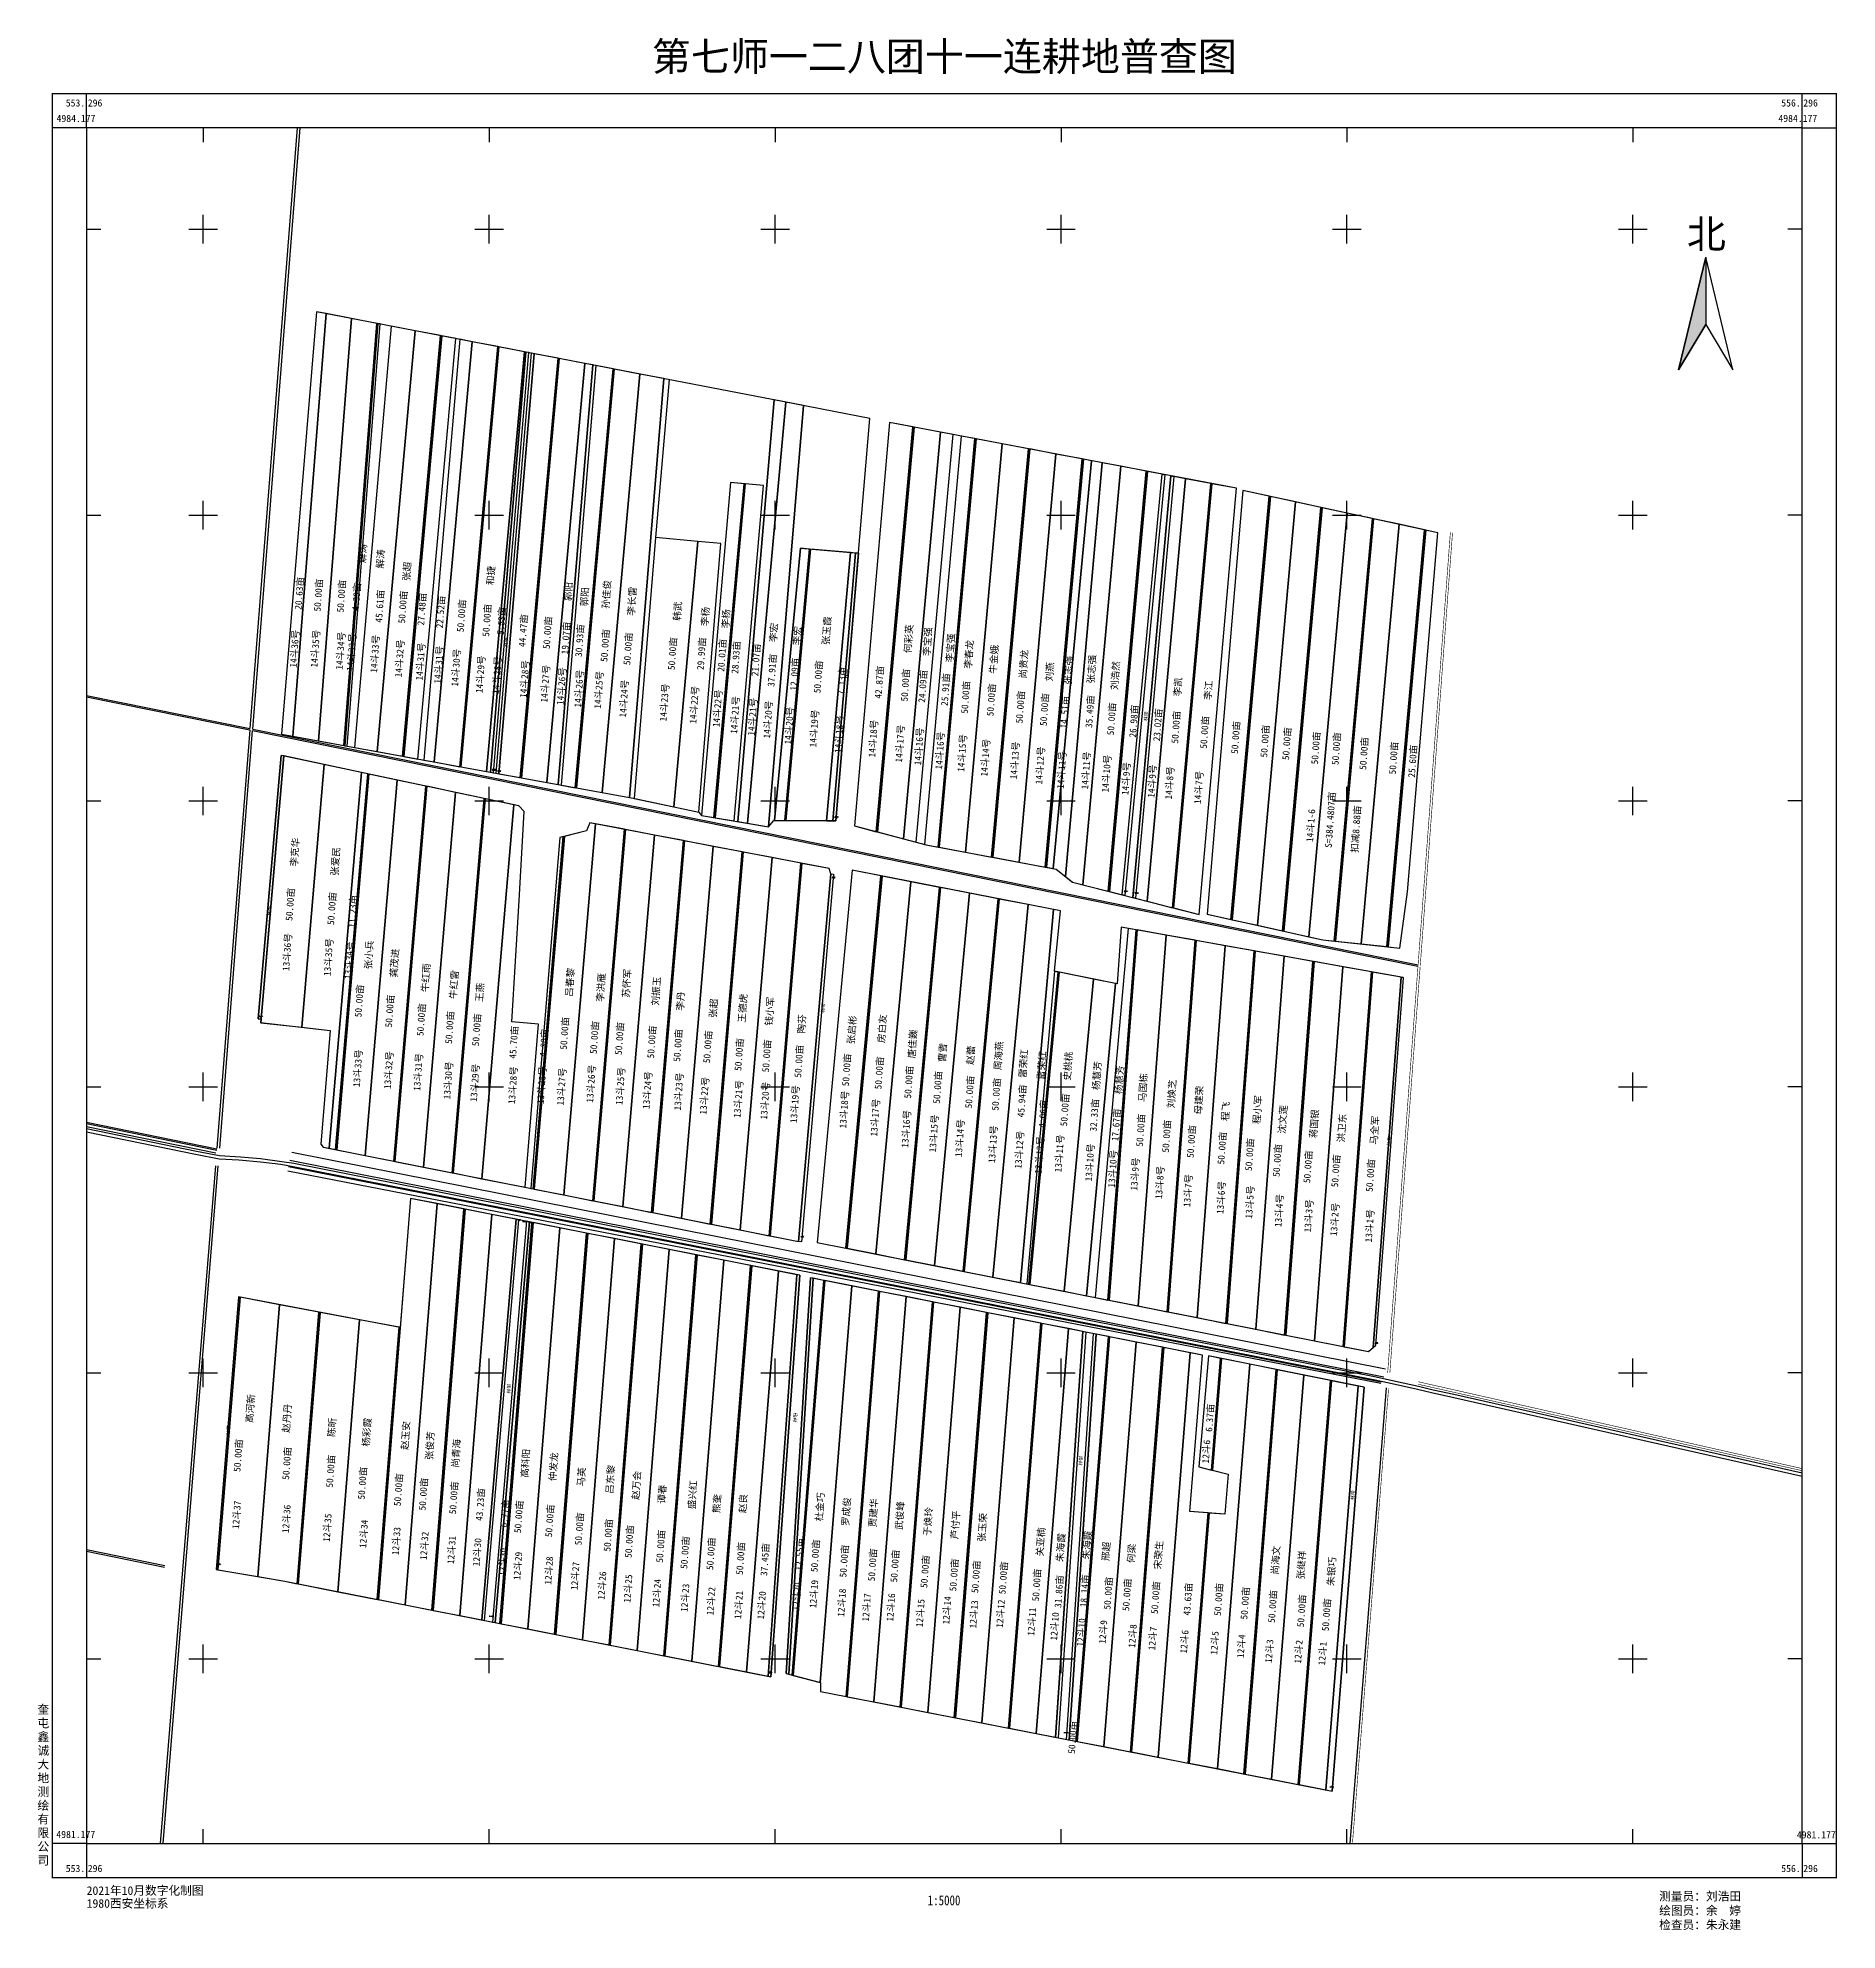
# Model space of a CAD drawing. Extents: x 553211 to 556357, y 4981025 to 4984335.
import ezdxf
from ezdxf.enums import TextEntityAlignment as Align

# ---------------------------------------------------------------- set-up
doc = ezdxf.new("R2010")
doc.units = 0
doc.header["$LTSCALE"] = 0.5
doc.layers.get('0').update_dxf_attribs({"linetype": 'CONTINUOUS'})
for name, color, linetype in [('2021年分地', 1, 'CONTINUOUS'), ('2022年', 1, 'CONTINUOUS'), ('TK', 7, 'CONTINUOUS'), ('出水桩', 2, 'CONTINUOUS'), ('地块名称', 7, 'CONTINUOUS'), ('测地框', 7, 'CONTINUOUS'), ('经营地', 5, 'CONTINUOUS'), ('路林渠', 7, 'CONTINUOUS'), ('退界后面积', 7, 'CONTINUOUS'), ('退界林带', 3, 'CONTINUOUS'), ('面积', 7, 'CONTINUOUS')]:
    doc.layers.add(name, color=color, linetype=linetype)
doc.styles.add('HZ', font='rs.shx', dxfattribs={"width": 0.8, "bigfont": 'hztxt.shx'})
doc.styles.add('宋体', font='SimSun.ttf')
doc.styles.add('楷体', font='SIMKAI.TTF', dxfattribs={"width": 0.8})

msp = doc.modelspace()

# ---------------------------------------------------------------- texts
at = {"layer": '2021年分地', "linetype": 'Continuous', "style": 'HZ', "width": 0.8}
for s, p in [('5.53亩', (554005.6, 4983053.4)), ('5.53亩', (554014.6, 4983051.6)), ('3.52亩', (554603.8, 4982970.8)), ('4.83亩', (554599.5, 4982865.2)), ('5.54亩', (555110.2, 4982840.9)), ('5.55亩', (555128.9, 4982838)), ('3.47亩', (553597.9, 4982622.4)), ('5.27亩', (554049.8, 4982266.2)), ('14.45亩', (554057.8, 4982263.4)), ('5.28亩', (554068.4, 4982262.1)), ('4.83亩', (554544.5, 4982237.1)), ('3.86亩', (555548.9, 4982051.2)), ('2.19亩', (553524.6, 4981664)), ('14.45亩', (553999.4, 4981573.2)), ('14.94亩', (555004.9, 4981369.5)), ('11.74亩', (555470, 4981274.8))]:
    msp.add_text(s, height=2, dxfattribs=at).set_placement(p)
at = {"layer": '2022年', "color": 4, "linetype": 'Continuous', "style": '宋体'}
for s, p in [('解涛', (553783.4, 4983415.8, 289.4)), ('解涛', (553814.7, 4983406.3, 289.4)), ('张超', (553860.9, 4983384.3, 289.4)), ('和捷', (554007.5, 4983377.2, 289.4)), ('4.39亩', (553772, 4983332.3, 289.4)), ('45.61亩', (553812.5, 4983311.7, 289.4)), ('50.00亩', (553852.7, 4983310.2, 289.4)), ('50.00亩', (553999.8, 4983286.9, 289.4)), ('张玉霞', (554594.3, 4983272.2, 289.4)), ('14斗33号', (553762.7, 4983226.9, 289.4)), ('14斗33号', (553803.8, 4983224, 289.4)), ('14斗32号', (553846.9, 4983215.9, 289.4)), ('14斗29号', (553988.3, 4983188.2, 289.4)), ('50.00亩', (554579.2, 4983188.1, 289.4)), ('14斗19号', (554571.9, 4983093.4, 289.4)), ('吕春黎', (554145.2, 4982657.3, 289.4)), ('50.00亩', (554135.6, 4982564.7, 289.4)), ('赵蕾', (554846.8, 4982538.3, 289.4)), ('13斗27号', (554130.2, 4982467.1, 289.4)), ('50.00亩', (554844.1, 4982462.1, 289.4)), ('13斗14号', (554826.5, 4982377, 289.4)), ('朱海霞', (555003.7, 4981668.9, 289.4)), ('朱海霞', (555049.3, 4981673.2, 289.4)), ('何梁', (555128, 4981666.9, 289.4)), ('31.86亩', (555000.3, 4981588.5, 289.4)), ('18.14亩', (555045.1, 4981589.6, 289.4)), ('50.00亩', (555119, 4981582.9, 289.4)), ('12斗10', (554993, 4981531.5, 289.4)), ('12斗10', (555039.4, 4981520.9, 289.4))]:
    msp.add_text(s, height=12, rotation=86, dxfattribs=at).set_placement(p)
at = {"layer": 'TK', "linetype": 'Continuous', "style": '宋体'}
msp.add_text('第七师一二八团十一连耕地普查图', height=50, dxfattribs=at).set_placement((554796, 4984262), align=Align.BOTTOM_CENTER)
for s, p in [('553.', (553293.5, 4984220.8)), ('556.', (556293.5, 4984220.8)), ('553.', (553293.5, 4981133.2)), ('556.', (556293.5, 4981133.2))]:
    msp.add_text(s, height=12.5, dxfattribs=at).set_placement(p, align=Align.MIDDLE_RIGHT)
for s, height, p in [('296', 12.5, (553298, 4984220.8)), ('296', 12.5, (556298, 4984220.8)), ('296', 12.5, (553298, 4981133.2)), ('296', 12.5, (556298, 4981133.2)), ('2021年10月数字化制图', 15, (553296, 4981094.5)), ('1980西安坐标系', 15, (553296, 4981072)), ('绘图员：余  婷', 15, (556046, 4981059.5)), ('测量员：刘浩田', 15, (556046, 4981084.5)), ('检查员：朱永建', 15, (556046, 4981034.5))]:
    msp.add_text(s, height=height, dxfattribs=at).set_placement(p, align=Align.MIDDLE_LEFT)
for s, p in [('4984.177', (553277.4, 4984193.6)), ('4984.177', (556288.5, 4984193.8)), ('4981.177', (553277, 4981192.6)), ('4981.177', (556320.8, 4981192))]:
    msp.add_text(s, height=12.5, dxfattribs=at).set_placement(p, align=Align.MIDDLE)
at = {"layer": 'TK', "color": 7, "linetype": 'Continuous', "style": '楷体'}
msp.add_text('北', height=50, dxfattribs=at).set_placement((556128.7, 4983951.6), align=Align.BOTTOM_CENTER)
at = {"layer": 'TK', "linetype": 'Continuous', "style": '宋体'}
for s, p in [('奎', (553230.5, 4981399.3)), ('屯', (553230.5, 4981375.3)), ('鑫', (553230.5, 4981351.3)), ('诚', (553230.5, 4981327.3)), ('地', (553230.5, 4981279.3)), ('大', (553230.5, 4981303.3)), ('测', (553230.5, 4981255.3)), ('绘', (553230.5, 4981231.3)), ('有', (553230.5, 4981207.3)), ('限', (553230.5, 4981183.3)), ('公', (553230.5, 4981159.3)), ('司', (553230.5, 4981135.3))]:
    msp.add_text(s, height=15, dxfattribs=at).set_placement(p, align=Align.BOTTOM_RIGHT)
at = {"layer": 'TK', "linetype": 'Continuous', "style": '宋体', "width": 0.8}
msp.add_text('1:5000', height=17.5, dxfattribs=at).set_placement((554795.5, 4981077.3), align=Align.MIDDLE)
at = {"layer": '地块名称', "linetype": 'Continuous', "style": '宋体'}
for s, p in [('14斗36号', (553663.2, 4983232.9, 289.4)), ('14斗35号', (553699.5, 4983233.1, 289.4)), ('14斗34号', (553743.6, 4983229.3, 289.4)), ('14斗31号', (553883.4, 4983210.4, 289.4)), ('14斗31号', (553915.4, 4983204.9, 289.4)), ('14斗30号', (553945.5, 4983199.8, 289.4)), ('14斗28号', (554017.1, 4983186.8, 289.4)), ('14斗28号', (554065.4, 4983180, 289.4)), ('14斗27号', (554101.7, 4983171.8, 289.4)), ('14斗26号', (554130, 4983167.6, 289.4)), ('14斗26号', (554160.6, 4983163.1, 289.4)), ('14斗25号', (554195.3, 4983161, 289.4)), ('14斗24号', (554239.2, 4983145.7, 289.4)), ('14斗23号', (554309.9, 4983138.9, 289.4)), ('14斗21号', (554433.4, 4983117.1, 289.4)), ('14斗21号', (554464, 4983113.9, 289.4)), ('14斗20号', (554491.1, 4983109, 289.4)), ('14斗20号', (554528.1, 4983098.4, 289.4)), ('14斗18号', (554615.7, 4983083.5, 289.4)), ('14斗18号', (554675, 4983075.8, 289.4)), ('14斗17号', (554721.9, 4983066.9, 289.4)), ('14斗16号', (554755.2, 4983062.1, 289.4)), ('14斗16号', (554791.8, 4983054.7, 289.4)), ('14斗15号', (554830.6, 4983050.6, 289.4)), ('14斗14号', (554871.2, 4983042.4, 289.4)), ('14斗13号', (554922.9, 4983037.6, 289.4)), ('14斗12号', (554966.9, 4983028.8, 289.4)), ('14斗11号', (555004.6, 4983020.9, 289.4)), ('14斗11号', (555047.2, 4983020, 289.4)), ('14斗10号', (555083.1, 4983014.6, 289.4)), ('14斗9号', (555117.7, 4983009.9, 289.4)), ('14斗9号', (555163.2, 4983005.4, 289.4)), ('14斗8号', (555193.6, 4983002.4, 289.4)), ('14斗7号', (555244.5, 4982994.3, 289.4)), ('13斗36号', (553650.3, 4982702.3, 289.4)), ('13斗35号', (553722.5, 4982693.5, 289.4)), ('13斗34号', (553758.5, 4982688, 289.4)), ('13斗33号', (553773.7, 4982499.2, 289.4)), ('13斗32号', (553827.7, 4982495.9, 289.4)), ('13斗31号', (553879.3, 4982492.7, 289.4)), ('13斗30号', (553931.8, 4982477.9, 289.4)), ('13斗29号', (553978.5, 4982473.8, 289.4)), ('13斗28号', (554045, 4982469.6, 289.4)), ('13斗28号', (554095.2, 4982469.6, 289.4)), ('13斗26号', (554181.6, 4982472.1, 289.4)), ('13斗25号', (554232.9, 4982468.1, 289.4)), ('13斗24号', (554280.2, 4982460.9, 289.4)), ('13斗23号', (554335, 4982458.5, 289.4)), ('13斗22号', (554379.8, 4982451.2, 289.4)), ('13斗21号', (554439.3, 4982445.6, 289.4)), ('13斗20号', (554485.9, 4982442.5, 289.4)), ('13斗19号', (554538.1, 4982436.5, 289.4)), ('13斗18号', (554624.2, 4982427, 289.4)), ('13斗17号', (554678.4, 4982412.9, 289.4)), ('13斗16号', (554732.7, 4982393.2, 289.4)), ('13斗15号', (554781.2, 4982385.2, 289.4)), ('13斗13号', (554884.5, 4982366.4, 289.4)), ('13斗12号', (554930.6, 4982356.7, 289.4)), ('13斗12号', (554965.9, 4982347.7, 289.4)), ('13斗11号', (555000.6, 4982350.2, 289.4)), ('13斗10号', (555053.9, 4982334.4, 289.4)), ('13斗10号', (555093.9, 4982323.5, 289.4)), ('13斗9号', (555133.2, 4982318.3, 289.4)), ('13斗8号', (555176.5, 4982303.5, 289.4)), ('13斗7号', (555225.8, 4982289.4, 289.4)), ('13斗6号', (555283.8, 4982277.2, 289.4)), ('13斗5号', (555334, 4982269.3, 289.4)), ('13斗4号', (555385.3, 4982254.4, 289.4)), ('13斗3号', (555437, 4982245.2, 289.4)), ('13斗2号', (555482.5, 4982239, 289.4)), ('13斗1号', (555543.4, 4982227.7, 289.4)), ('12斗6', (555258.3, 4981841.1, 289.4)), ('12斗37', (553562.4, 4981726.6, 289.4)), ('12斗36', (553649.5, 4981719.5, 289.4)), ('12斗35', (553721.1, 4981704, 289.4)), ('12斗34', (553784.7, 4981693.3, 289.4)), ('12斗33', (553841.7, 4981680.6, 289.4)), ('12斗32', (553890.7, 4981672.4, 289.4)), ('12斗31', (553938.4, 4981665, 289.4)), ('12斗30', (553983.2, 4981661.2, 289.4)), ('12斗30', (554027.6, 4981644.1, 289.4)), ('12斗29', (554054.2, 4981637.2, 289.4)), ('12斗28', (554108.5, 4981629.1, 289.4)), ('12斗27', (554154.6, 4981619.6, 289.4)), ('12斗26', (554201.5, 4981602.8, 289.4)), ('12斗25', (554246.9, 4981597.7, 289.4)), ('12斗24', (554297.4, 4981589.6, 289.4)), ('12斗23', (554346.7, 4981581.5, 289.4)), ('12斗20', (554541.9, 4981583.8, 289.4)), ('12斗19', (554572, 4981588, 289.4)), ('12斗22', (554392.1, 4981575.6, 289.4)), ('12斗21', (554440.4, 4981569.1, 289.4)), ('12斗20', (554480.5, 4981568.3, 289.4)), ('12斗18', (554620.7, 4981572.9, 289.4)), ('12斗17', (554664, 4981564.6, 289.4)), ('12斗16', (554706.6, 4981564.6, 289.4)), ('12斗15', (554758.1, 4981554.7, 289.4)), ('12斗14', (554804.6, 4981559.5, 289.4)), ('12斗13', (554851.7, 4981552.6, 289.4)), ('12斗12', (554898.3, 4981553.7, 289.4)), ('12斗11', (554953, 4981539.7, 289.4)), ('12斗9', (555078, 4981525.8, 289.4)), ('12斗8', (555129.5, 4981518.7, 289.4)), ('12斗7', (555164.5, 4981514.4, 289.4)), ('12斗6', (555220.2, 4981508.7, 289.4)), ('12斗5', (555273, 4981506.6, 289.4)), ('12斗4', (555319.4, 4981500.9, 289.4)), ('12斗3', (555368.6, 4981492.3, 289.4)), ('12斗2', (555419.7, 4981491.1, 289.4)), ('12斗1', (555461.7, 4981488.1, 289.4))]:
    msp.add_text(s, height=12, rotation=86, dxfattribs=at).set_placement(p)
at = {"layer": '地块名称', "color": 4, "linetype": 'Continuous', "style": '宋体'}
for p in [(554362.1, 4983134.8, 289.4), (554402.8, 4983128.7, 289.4)]:
    msp.add_text('14斗22号', height=12, rotation=86, dxfattribs=at).set_placement(p)
at = {"layer": '地块名称', "color": 1, "linetype": 'Continuous', "style": '宋体'}
msp.add_text('14斗1-6', height=12, rotation=86, dxfattribs=at).set_placement((555440.6, 4982927.9, 288.7))
at = {"layer": '退界后面积', "color": 1, "linetype": 'Continuous', "style": '宋体'}
msp.add_text('S=384.4807亩', height=12, rotation=86, dxfattribs=at).set_placement((555470.3, 4982967.2), align=Align.MIDDLE)
at = {"layer": '退界林带', "linetype": 'Continuous', "style": '宋体'}
for p in [(554031.7, 4983268.7, 578.8), (554628.2, 4983213.6, 578.8), (555151.2, 4983139.6, 578.8), (553617.9, 4982799.3, 578.8), (554586.4, 4982629.6, 578.8), (555576.6, 4982396.8, 578.8), (554037, 4981963.7, 289.8), (554537.8, 4981913.1, 578.8), (553546.5, 4981891.6, 578.8), (555036.9, 4981837.8, 289.4), (555512.5, 4981777.4, 289.4)]:
    msp.add_text('林带', height=6, rotation=86, dxfattribs=at).set_placement(p)
at = {"layer": '退界林带', "linetype": 'Continuous', "style": 'HZ', "width": 0.8}
msp.add_text('5.28亩', height=2, dxfattribs=at).set_placement((554487.8, 4981474.9))
at = {"layer": '面积', "linetype": 'Continuous', "style": '宋体'}
for s, p in [('20.63亩', (553671.8, 4983334.1, 289.4)), ('50.00亩', (553705.1, 4983331, 289.4)), ('50.00亩', (553745.3, 4983329.3, 289.4)), ('孙佳俊', (554209.4, 4983335.7, 289.4)), ('27.48亩', (553886.1, 4983306.6, 289.4)), ('22.52亩', (553919, 4983301.6, 289.4)), ('50.00亩', (553955.3, 4983294.9, 289.4)), ('郭阳', (554143.4, 4983349, 289.4)), ('郭阳', (554171.7, 4983339.9, 289.4)), ('李长雷', (554253.7, 4983323.8, 289.4)), ('5.53亩', (554025.5, 4983290.1, 289.4)), ('44.47亩', (554063.3, 4983269, 289.4)), ('50.00亩', (554105.8, 4983265.4, 289.4)), ('韩武', (554334.2, 4983314.8, 289.4)), ('19.07亩', (554137.9, 4983256, 289.4)), ('30.93亩', (554162.1, 4983251.5, 289.4)), ('50.00亩', (554206.5, 4983242.9, 289.4)), ('50.00亩', (554246.6, 4983237.2, 289.4)), ('50.00亩', (554324.3, 4983228.6, 289.4)), ('李宏', (554502.2, 4983277.5, 289.4)), ('李宏', (554543.6, 4983271.9, 289.4)), ('何彩英', (554737.5, 4983258.2, 289.4)), ('李宝强', (554770.7, 4983253.2, 289.4)), ('李宝强', (554810.6, 4983242.1, 289.4)), ('28.93亩', (554435.3, 4983222.1, 289.4)), ('21.07亩', (554470.4, 4983217.8, 289.4)), ('37.91亩', (554498.6, 4983199.3, 289.4)), ('12.09亩', (554537.9, 4983192.7, 289.4)), ('李春龙', (554843.1, 4983230.9, 289.4)), ('牛金娥', (554886.7, 4983222.3, 289.4)), ('尚贵龙', (554938.8, 4983213.9, 289.4)), ('张志强', (555017.6, 4983203.2, 289.4)), ('张志强', (555057.7, 4983205, 289.4)), ('7.13亩', (554620.7, 4983185.4, 289.4)), ('42.87亩', (554686.1, 4983178.6, 289.4)), ('50.00亩', (554731.6, 4983173.6, 289.4)), ('24.09亩', (554762.1, 4983171.5, 289.4)), ('25.91亩', (554801.9, 4983165.9, 289.4)), ('刘燕', (554984.8, 4983208.9, 289.4)), ('刘浩然', (555099.1, 4983193.8, 289.4)), ('50.00亩', (554836.9, 4983152.3, 289.4)), ('50.00亩', (554881.8, 4983147.8, 289.4)), ('50.00亩', (554932.6, 4983135.3, 289.4)), ('50.00亩', (554974.8, 4983130.8, 289.4)), ('14.51亩', (555010.3, 4983126.4, 289.4)), ('35.49亩', (555054.3, 4983127.3, 289.4)), ('李凯', (555209, 4983182.5, 289.4)), ('李江', (555262.4, 4983176.3, 289.4)), ('50.00亩', (555092.2, 4983114.5, 289.4)), ('26.98亩', (555131.1, 4983110.5, 289.4)), ('23.02亩', (555173, 4983104, 289.4)), ('50.00亩', (555204.7, 4983100.1, 289.4)), ('50.00亩', (555254.8, 4983091.1, 289.4)), ('50.00亩', (555309.3, 4983082, 289.4)), ('50.00亩', (555360.5, 4983075.7, 289.4)), ('50.00亩', (555398.6, 4983071.2, 289.4)), ('50.00亩', (555449.3, 4983063.7, 289.4)), ('50.00亩', (555485.2, 4983062.5, 289.4)), ('50.00亩', (555533.5, 4983054.1, 289.4)), ('50.00亩', (555585.3, 4983046.1, 289.4)), ('25.60亩', (555618.8, 4983040.5, 289.4)), ('李克华', (553664.3, 4982884.9, 289.4)), ('张爱民', (553735.5, 4982868.7, 289.4)), ('50.00亩', (553655.7, 4982790.1, 289.4)), ('50.00亩', (553728.6, 4982782.9, 289.4)), ('11.23亩', (553765, 4982778, 289.4)), ('张小兵', (553794, 4982705.3, 289.4)), ('龚茂进', (553838.5, 4982691.1, 289.4)), ('牛红雨', (553893.3, 4982665.2, 289.4)), ('牛红雷', (553942.6, 4982653.4, 289.4)), ('李洪雁', (554199.6, 4982648.3, 289.4)), ('苏怀军', (554244.7, 4982655.5, 289.4)), ('刘振玉', (554296.2, 4982641.9, 289.4)), ('50.00亩', (553776.5, 4982621.4, 289.4)), ('50.00亩', (553829.9, 4982603.6, 289.4)), ('王燕', (553988.4, 4982648.1, 289.4)), ('李丹', (554339.4, 4982632.9, 289.4)), ('王德虎', (554447.5, 4982612.2, 289.4)), ('钱小军', (554494.9, 4982606.6, 289.4)), ('50.00亩', (553885, 4982588.5, 289.4)), ('50.00亩', (553934.8, 4982574.9, 289.4)), ('50.00亩', (553981.9, 4982570.8, 289.4)), ('张超', (554397.1, 4982620.3, 289.4)), ('陶芬', (554551.3, 4982592.9, 289.4)), ('张启彬', (554638.4, 4982574.2, 289.4)), ('房白友', (554691.3, 4982576.4, 289.4)), ('45.70亩', (554046.8, 4982549, 289.4)), ('4.30亩', (554100, 4982552.1, 289.4)), ('50.00亩', (554187.9, 4982557.2, 289.4)), ('50.00亩', (554231.7, 4982555.5, 289.4)), ('50.00亩', (554288.1, 4982549.6, 289.4)), ('50.00亩', (554333.8, 4982543.6, 289.4)), ('50.00亩', (554386, 4982541.1, 289.4)), ('唐佳巍', (554744.4, 4982549.4, 289.4)), ('50.00亩', (554440.8, 4982527.6, 289.4)), ('50.00亩', (554489, 4982525.1, 289.4)), ('50.00亩', (554545.4, 4982515.8, 289.4)), ('50.00亩', (554628.8, 4982500.7, 289.4)), ('曹雪', (554797.8, 4982542.7, 289.4)), ('周海燕', (554894.9, 4982528.9, 289.4)), ('雷荣红', (554938.5, 4982515.2, 289.4)), ('雷荣红', (554970.4, 4982511.9, 289.4)), ('史桃桃', (555016.2, 4982510.8, 289.4)), ('50.00亩', (554685.8, 4982495.4, 289.4)), ('50.00亩', (554737.6, 4982479.3, 289.4)), ('50.00亩', (554788, 4982470.2, 289.4)), ('杨慧芳', (555067, 4982494.2, 289.4)), ('杨慧芳', (555106.1, 4982487, 289.4)), ('马国栋', (555147.5, 4982473.3, 289.4)), ('50.00亩', (554890.5, 4982458.1, 289.4)), ('45.94亩', (554935.4, 4982446.5, 289.4)), ('刘焕芝', (555197.8, 4982462.2, 289.4)), ('母建荣', (555245.2, 4982451.2, 289.4)), ('4.06亩', (554972.6, 4982428.2, 289.4)), ('50.00亩', (555010.5, 4982430.7, 289.4)), ('32.33亩', (555062.2, 4982421.6, 289.4)), ('17.67亩', (555100.2, 4982404.6, 289.4)), ('程飞', (555292.7, 4982440.1, 289.4)), ('程小军', (555347.8, 4982434.6, 289.4)), ('沈文莲', (555391.9, 4982417.5, 289.4)), ('蒋国银', (555446.9, 4982409.9, 289.4)), ('50.00亩', (555143, 4982395.1, 289.4)), ('50.00亩', (555188.4, 4982384.7, 289.4)), ('50.00亩', (555231.8, 4982375.5, 289.4)), ('洪卫东', (555495.3, 4982402.5, 289.4)), ('马全军', (555552.5, 4982398.7, 289.4)), ('50.00亩', (555285.4, 4982364, 289.4)), ('50.00亩', (555333.6, 4982352.6, 289.4)), ('50.00亩', (555382.1, 4982342.5, 289.4)), ('50.00亩', (555435.6, 4982331.3, 289.4)), ('50.00亩', (555484.3, 4982324.1, 289.4)), ('50.00亩', (555544.9, 4982316.1, 289.4)), ('高河新', (553586.3, 4981912, 289.4)), ('赵丹丹', (553650.5, 4981895, 289.4)), ('6.37亩', (555264.4, 4981896.4, 289.4)), ('陈昕', (553729.7, 4981887.5, 289.4)), ('杨彩霞', (553790.1, 4981870.5, 289.4)), ('赵玉安', (553858, 4981864.8, 289.4)), ('张俊芳', (553900.6, 4981847, 289.4)), ('50.00亩', (553564.8, 4981826.4, 289.4)), ('50.00亩', (553649.9, 4981812.6, 289.4)), ('尚青海', (553946.3, 4981833.7, 289.4)), ('高科阳', (554067.5, 4981816.2, 289.4)), ('仲发龙', (554116.6, 4981810.3, 289.4)), ('50.00亩', (553726.5, 4981798.9, 289.4)), ('50.00亩', (553782.1, 4981778, 289.4)), ('马英', (554165.9, 4981800.9, 289.4)), ('吕东黎', (554216.1, 4981788.1, 289.4)), ('赵万会', (554261.7, 4981777.6, 289.4)), ('50.00亩', (553845.1, 4981766.4, 289.4)), ('50.00亩', (553888.6, 4981758.9, 289.4)), ('50.00亩', (553941.8, 4981752.4, 289.4)), ('43.23亩', (553988.4, 4981740.6, 289.4)), ('谭春', (554307.2, 4981770.6, 289.4)), ('盛兴红', (554359.8, 4981761.2, 289.4)), ('6.77亩', (554031.3, 4981729.3, 289.4)), ('50.00亩', (554055.5, 4981719.3, 289.4)), ('50.00亩', (554109.7, 4981712.2, 289.4)), ('熊奎', (554403, 4981754.2, 289.4)), ('赵良', (554448.6, 4981754.2, 289.4)), ('杜金巧', (554582.6, 4981739.8, 289.4)), ('罗成俊', (554628.7, 4981731.7, 289.4)), ('贾建华', (554676, 4981729.4, 289.4)), ('武俊峰', (554722.2, 4981724.8, 289.4)), ('于焕玲', (554771.8, 4981714.4, 289.4)), ('50.00亩', (554161.5, 4981697.9, 289.4)), ('50.00亩', (554211.9, 4981687, 289.4)), ('50.00亩', (554248.9, 4981676, 289.4)), ('芦付平', (554819.4, 4981708.6, 289.4)), ('张玉荣', (554866.7, 4981704, 289.4)), ('关亚楠', (554968.4, 4981678.6, 289.4)), ('50.00亩', (554303.7, 4981667.6, 289.4)), ('50.00亩', (554346.3, 4981656.6, 289.4)), ('50.00亩', (554391.5, 4981654.7, 289.4)), ('50.00亩', (554443.4, 4981646.3, 289.4)), ('37.45亩', (554486, 4981644.3, 289.4)), ('12.55亩', (554546.7, 4981653.7, 289.4)), ('50.00亩', (554574.1, 4981651, 289.4)), ('50.00亩', (554624.5, 4981641.8, 289.4)), ('邢超', (555083.6, 4981670.5, 289.4)), ('宋荣生', (555174.8, 4981656, 289.4)), ('尚海文', (555379.5, 4981646.8, 289.4)), ('50.00亩', (554674.1, 4981635, 289.4)), ('50.00亩', (554713.3, 4981633.1, 289.4)), ('50.00亩', (554765.9, 4981623.4, 289.4)), ('50.00亩', (554816.6, 4981617.5, 289.4)), ('50.00亩', (554855, 4981614.3, 289.4)), ('50.00亩', (554902.8, 4981612.3, 289.4)), ('张继祥', (555424.5, 4981638.4, 289.4)), ('朱银巧', (555477.2, 4981627.1, 289.4)), ('50.00亩', (554961.1, 4981599.9, 289.4)), ('50.00亩', (555086.3, 4981585.5, 289.4)), ('50.00亩', (555169.1, 4981577.8, 289.4)), ('43.63亩', (555225.7, 4981575.2, 289.4)), ('50.00亩', (555279.5, 4981574.6, 289.4)), ('50.00亩', (555325.7, 4981568.2, 289.4)), ('50.00亩', (555373.8, 4981562.4, 289.4)), ('50.00亩', (555424.5, 4981554.7, 289.4)), ('50.00亩', (555468, 4981547.7, 289.4)), ('50.00亩', (555024.2, 4981333.4, 289.4))]:
    msp.add_text(s, height=12, rotation=86, dxfattribs=at).set_placement(p)
at = {"layer": '面积', "color": 4, "linetype": 'Continuous', "style": '宋体'}
for s, p in [('李杨', (554382.6, 4983305.5, 289.4)), ('李杨', (554418.7, 4983301.5, 289.4)), ('29.99亩', (554375.1, 4983228.6, 289.4)), ('20.01亩', (554410.9, 4983225.7, 289.4))]:
    msp.add_text(s, height=12, rotation=86, dxfattribs=at).set_placement(p)
at = {"layer": '面积', "color": 1, "linetype": 'Continuous', "style": '宋体'}
msp.add_text('扣减8.88亩', height=12, rotation=86, dxfattribs=at).set_placement((555519, 4982909, 289.4))

# ---------------------------------------------------------------- hatches: boundary and pattern name
at = {"layer": 'TK', "linetype": 'Continuous'}
msp.add_hatch(color=7, dxfattribs=at).paths.add_polyline_path([(556127.5, 4983951), (556127.5, 4983833.1), (556080, 4983753.8)])

# ---------------------------------------------------------------- linework, layer by layer
at = {"linetype": 'Continuous', "flags": 128}
for points, elevation in [([(554245.3, 4983006.1), (554254.5, 4983004.1), (554366.4, 4982980.4), (554371.5, 4982974.6), (554488.6, 4982955), (554497.7, 4982965.8), (554606, 4982965.4), (554665.9, 4983668.9), (554494.9, 4983702.1), (553697.7, 4983855.7), (553636.9, 4983116.7)], 286.8), ([(554638.7, 4982956.3), (554764, 4982923.4), (554991.6, 4982880.9), (555019.9, 4982858.3), (555241.7, 4982801.4), (555306.8, 4983546.8), (554700.1, 4983662.2)], 287.1), ([(554498.9, 4982965.8), (554544.2, 4983441.9), (554645.8, 4983433.3), (554606, 4982965.4)], 286.8), ([(554573.6, 4982228.1), (555537.9, 4982037), (555550.4, 4982048.3), (555599, 4982691), (555598.1, 4982691.2), (555105.2, 4982779.5), (555097.9, 4982680.2), (554988.5, 4982702.2), (554999, 4982807.7), (554634.7, 4982878.8)], 287.9), ([(554492.5, 4981468.5), (554543.1, 4982170.5), (553862.3, 4982305), (553844.3, 4982079.2), (553561.6, 4982132.6), (553522.5, 4981656.1), (553642.7, 4981635.4)], 288.4), ([(555247.2, 4982030.9), (554561.8, 4982166.3), (554519.3, 4981474.2), (554579.1, 4981458.1), (554579.1, 4981442.7), (555474.1, 4981268.6), (555530.4, 4981974.6), (555257.9, 4982029.5), (555241.2, 4981835.3), (555292.5, 4981822.8), (555286.5, 4981752.7), (555225.4, 4981757.3)], 289.3)]:
    msp.add_lwpolyline(points, close=True, dxfattribs=dict(at, elevation=elevation))
for points in [[(554181.5, 4983762.5), (554120.7, 4983028.7)], [(554186.5, 4983762.1), (554125.6, 4983027.8)]]:
    msp.add_lwpolyline(points, dxfattribs=at)
for points, elevation in [([(554305.3, 4983738.7), (554245.3, 4983006.1)], 286.8), ([(554314.5, 4983736.9), (554290.8, 4983460.6), (554253.4, 4983004.3)], 286.7), ([(554434.7, 4982964), (554498.3, 4983701.5)], 287.8), ([(554549.5, 4983691.5), (554488.6, 4982955)], 287.8), ([(554479.5, 4983551.7), (554421.9, 4983556.8), (554371.5, 4982974.6)], 286.5), ([(554063, 4982324.5), (554086.1, 4982609.9), (554039.7, 4982613.9), (554052.5, 4982826), (554061.2, 4982981.9), (554052.1, 4982991.5), (553636, 4983079.8), (553596.2, 4982619.1), (553600.5, 4982618.9), (553599.9, 4982612.4), (553722, 4982598.7), (553705.6, 4982399.9), (553709.5, 4982394.7), (554541, 4982229.5), (554597.2, 4982872.4), (554594.6, 4982881.7), (554175.9, 4982962.1), (554170.1, 4982948.1), (554123.8, 4982936.1), (554072.9, 4982322.5)], 287.2), ([(555530.4, 4981974.6), (555474.1, 4981268.6)], 288)]:
    msp.add_lwpolyline(points, dxfattribs=dict(at, elevation=elevation))
at = {"layer": '2021年分地', "linetype": 'Continuous', "flags": 128}
for points in [[(553759, 4983843.9), (553714.6, 4983852.5), (553656.7, 4983113.1), (553701.2, 4983105)], [(553803.4, 4983835.3), (553759, 4983843.9), (553701.2, 4983105), (553745.7, 4983096.9)], [(553941.4, 4983808.8), (553917.1, 4983813.4), (553850.5, 4983077.9), (553875.2, 4983073.4)], [(553970.4, 4983803.2), (553948.4, 4983807.4), (553885.8, 4983071.5), (553903.9, 4983068.2)], [(554015, 4983794.6), (553970.4, 4983803.2), (553903.9, 4983068.2), (553948.6, 4983060)], [(554064.2, 4983785.1), (554061.6, 4983785.6), (553995.2, 4983051.6), (554002.5, 4983050.2)], [(554120.5, 4983774.2), (554078.5, 4983782.3), (554016.8, 4983047.6), (554054.2, 4983040.8)], [(554167.2, 4983765.3), (554122.5, 4983773.9), (554056.2, 4983040.5), (554100.9, 4983032.3)], [(554181.5, 4983762.5), (554167.2, 4983765.3), (554100.9, 4983032.3), (554120.7, 4983028.7)], [(554216.9, 4983755.7), (554186.5, 4983761.5), (554125.6, 4983027.8), (554150.6, 4983023.3)], [(554263.6, 4983746.7), (554218.8, 4983755.3), (554152.6, 4983022.9), (554197.4, 4983014.8)], [(554305.3, 4983738.7), (554263.6, 4983746.7), (554197.4, 4983014.8), (554245.3, 4983006.1)], [(554549.5, 4983691.5), (554498.3, 4983701.5), (554434.7, 4982964), (554488.6, 4982955)], [(554518.6, 4983697.5), (554498.3, 4983701.5), (554434.7, 4982964), (554451.9, 4982961.1)], [(554549.5, 4983691.5), (554518.6, 4983697.5), (554451.9, 4982961.1), (554488.6, 4982955)], [(554741, 4983654.4), (554700.1, 4983662.2), (554638.7, 4982956.3), (554677, 4982946.3)], [(554789.2, 4983645.3), (554743, 4983654), (554678.9, 4982945.8), (554724.8, 4982933.7)], [(554811.3, 4983641), (554789.2, 4983645.3), (554724.8, 4982933.7), (554746.9, 4982927.9)], [(554849.5, 4983633.8), (554825.6, 4983638.3), (554761.1, 4982924.2), (554764, 4982923.4), (554784.9, 4982919.5)], [(554897.3, 4983624.7), (554851.4, 4983633.4), (554786.8, 4982919.2), (554832.7, 4982910.6)], [(554943.2, 4983615.9), (554897.3, 4983624.7), (554832.7, 4982910.6), (554878.6, 4982902)], [(554991.1, 4983606.8), (554945.2, 4983615.6), (554880.6, 4982901.6), (554926.5, 4982893)], [(555037, 4983598.1), (554991.1, 4983606.8), (554926.5, 4982893), (554972.4, 4982884.5)], [(555053.5, 4983595), (555039, 4983597.7), (554974.4, 4982884.1), (554986.5, 4982881.8)], [(555104.3, 4983585.3), (555071.8, 4983591.5), (555007.6, 4982868.1), (555019.9, 4982858.3), (555038.1, 4982853.6)], [(555149, 4983576.8), (555104.3, 4983585.3), (555038.1, 4982853.6), (555082.5, 4982842.2)], [(554479.5, 4983551.7), (554447.7, 4983554.5), (554394.9, 4982970.7), (554428.3, 4982965.1)], [(555176.6, 4983571.5), (555151, 4983576.4), (555084.5, 4982841.7), (555106.8, 4982836)], [(555217.7, 4983563.7), (555197.2, 4983567.6), (555130.5, 4982829.9), (555150.8, 4982824.7)], [(555261.9, 4983555.3), (555217.7, 4983563.7), (555150.8, 4982824.7), (555194.8, 4982813.4)], [(555306.8, 4983546.8), (555263.9, 4983554.9), (555196.8, 4982812.9), (555241.7, 4982801.4)], [(555364.2, 4983532.9), (555317.8, 4983542.9), (555255.3, 4982802.1), (555297.2, 4982792.8)], [(555410.3, 4983522.9), (555366.2, 4983532.5), (555299.2, 4982792.4), (555343.4, 4982782.6)], [(555454.5, 4983513.4), (555410.3, 4983522.9), (555343.4, 4982782.6), (555387.5, 4982772.8)], [(555500.6, 4983503.4), (555456.5, 4983512.9), (555389.5, 4982772.4), (555433.6, 4982762.6)], [(555544.8, 4983493.9), (555500.6, 4983503.4), (555433.6, 4982762.6), (555458, 4982757.2), (555477.9, 4982755.1)], [(555591.1, 4983483.9), (555546.7, 4983493.4), (555479.9, 4982754.8), (555524.8, 4982750.1)], [(555635.8, 4983474.2), (555591.1, 4983483.9), (555524.8, 4982750.1), (555569.9, 4982745.3)], [(554364.6, 4983454.1), (554290.8, 4983460.6), (554253.4, 4983004.3), (554322.6, 4982989.7)], [(555606.1, 4982841.1), (555658.9, 4983469.2), (555637.8, 4983473.8), (555571.9, 4982745.1), (555592.4, 4982742.9)], [(554559.9, 4983440.6), (554544.2, 4983441.9), (554498.9, 4982965.8), (554517, 4982965.7)], [(554640.8, 4983433.7), (554632, 4983434.5), (554589.6, 4982965.5), (554601, 4982965.4)], [(553711.4, 4983063.8), (553640.9, 4983078.8), (553600.6, 4982612.3), (553672.1, 4982604.3)], [(553776.4, 4983050), (553711.4, 4983063.8), (553672.1, 4982604.3), (553722, 4982598.7), (553705.6, 4982399.9), (553709.5, 4982394.7), (553720.2, 4982392.6)], [(553839.3, 4983036.7), (553789.5, 4983047.2), (553733.4, 4982389.9), (553783.3, 4982380)], [(553889.2, 4983026.1), (553839.3, 4983036.7), (553783.3, 4982380), (553833.2, 4982370.1)], [(553941.1, 4983015.1), (553891.2, 4983025.7), (553835.2, 4982369.7), (553885.2, 4982359.8)], [(553991.1, 4983004.4), (553941.1, 4983015.1), (553885.2, 4982359.8), (553935.2, 4982349.9)], [(554043.1, 4982993.4), (553993.1, 4983004), (553937.2, 4982349.5), (553987.3, 4982339.5)], [(554086.1, 4982609.9), (554039.7, 4982613.9), (554052.5, 4982826), (554061.2, 4982981.9), (554052.1, 4982991.5), (554043.1, 4982993.4), (553987.3, 4982339.5), (554063, 4982324.5)], [(554236.6, 4982950.5), (554186.1, 4982960.2), (554130.6, 4982311), (554181.1, 4982301)], [(554129.3, 4982937.5), (554123.8, 4982936.1), (554072.9, 4982322.5), (554076.7, 4982321.7)], [(554289, 4982940.4), (554238.5, 4982950.1), (554183.1, 4982300.6), (554233.5, 4982290.6)], [(554339.5, 4982930.7), (554289, 4982940.4), (554233.5, 4982290.6), (554284, 4982280.6)], [(554391.9, 4982920.6), (554341.5, 4982930.3), (554285.9, 4982280.2), (554336.3, 4982270.2)], [(554442.3, 4982910.9), (554391.9, 4982920.6), (554336.3, 4982270.2), (554386.7, 4982260.2)], [(554494.7, 4982900.9), (554444.3, 4982910.5), (554388.7, 4982259.8), (554439, 4982249.8)], [(554545, 4982891.2), (554494.7, 4982900.9), (554439, 4982249.8), (554489.4, 4982239.8)], [(554597.2, 4982872.4), (554594.6, 4982881.7), (554547, 4982890.8), (554491.3, 4982239.4), (554541, 4982229.5)], [(554685, 4982869), (554634.7, 4982878.8), (554573.6, 4982228.1), (554623.9, 4982218.1)], [(554737.3, 4982858.8), (554687, 4982868.6), (554625.8, 4982217.7), (554676.1, 4982207.8)], [(554787.6, 4982849), (554737.3, 4982858.8), (554676.1, 4982207.8), (554726.4, 4982197.8)], [(554839.8, 4982838.8), (554789.5, 4982848.6), (554728.3, 4982197.4), (554778.6, 4982187.5)], [(554942.3, 4982818.8), (554892, 4982828.6), (554830.8, 4982177.1), (554881, 4982167.2)], [(554986.6, 4982810.1), (554942.3, 4982818.8), (554881, 4982167.2), (554929, 4982157.7)], [(555131.1, 4982774.9), (555117.5, 4982777.3), (555059.9, 4982131.7), (555082.1, 4982127.3)], [(555183.9, 4982765.4), (555133.1, 4982774.5), (555084.1, 4982126.9), (555134.8, 4982116.9)], [(555234.5, 4982756.4), (555183.9, 4982765.4), (555134.8, 4982116.9), (555185.4, 4982106.9)], [(555287.1, 4982746.9), (555236.5, 4982756), (555187.4, 4982106.5), (555237.9, 4982096.5)], [(555337.6, 4982737.9), (555287.1, 4982746.9), (555237.9, 4982096.5), (555288.3, 4982086.5)], [(555390, 4982728.5), (555339.6, 4982737.5), (555290.3, 4982086.1), (555340.7, 4982076.1)], [(555440.4, 4982719.5), (555390, 4982728.5), (555340.7, 4982076.1), (555391, 4982066.1)], [(554994.9, 4982700.9), (554988.5, 4982702.2), (554940.3, 4982155.4), (554943.6, 4982154.8)], [(555056.8, 4982688.5), (554996.9, 4982700.5), (554945.6, 4982154.4), (555005.5, 4982142.5)], [(555095.5, 4982680.7), (555056.8, 4982688.5), (555005.5, 4982142.5), (555044.3, 4982134.8)], [(555492.7, 4982710.1), (555442.4, 4982719.1), (555393, 4982065.7), (555443.2, 4982055.8)], [(555542.9, 4982701.1), (555492.7, 4982710.1), (555443.2, 4982055.8), (555493.3, 4982045.8)], [(555595.1, 4982691.7), (555544.9, 4982700.7), (555495.3, 4982045.4), (555537.9, 4982037), (555546.1, 4982044.5)], [(553909.1, 4982295.8), (553862.3, 4982305), (553806.3, 4981603.3), (553853, 4981594.1)], [(553955.8, 4982286.6), (553909.1, 4982295.8), (553853, 4981594.1), (553899.8, 4981584.9)], [(554004.6, 4982276.9), (553957.8, 4982286.2), (553901.8, 4981584.5), (553948.6, 4981575.3)], [(554047.1, 4982268.5), (554004.6, 4982276.9), (553948.6, 4981575.3), (553986.9, 4981567.8)], [(554074.7, 4982263.1), (554070.2, 4982264), (554010.6, 4981563.1), (554018.7, 4981561.5)], [(554123.5, 4982253.4), (554076.7, 4982262.7), (554020.7, 4981561.2), (554067.5, 4981552)], [(554170.3, 4982244.2), (554123.5, 4982253.4), (554067.5, 4981552), (554114.3, 4981542.8)], [(554219, 4982234.6), (554172.3, 4982243.8), (554116.3, 4981542.4), (554163.1, 4981533.2)], [(554265.8, 4982225.3), (554219, 4982234.6), (554163.1, 4981533.2), (554209.8, 4981524)], [(554314.6, 4982215.7), (554267.8, 4982224.9), (554211.8, 4981523.6), (554258.6, 4981514.4)], [(554361.4, 4982206.4), (554314.6, 4982215.7), (554258.6, 4981514.4), (554305.4, 4981505.3)], [(554410.2, 4982196.8), (554363.4, 4982206), (554307.4, 4981504.9), (554354.2, 4981495.7)], [(554457, 4982187.6), (554410.2, 4982196.8), (554354.2, 4981495.7), (554401, 4981486.5)], [(554505.8, 4982177.9), (554459, 4982187.2), (554403, 4981486.1), (554449.8, 4981476.9)], [(554538.1, 4982171.5), (554505.8, 4982177.9), (554449.8, 4981476.9), (554487.6, 4981469.5)], [(554585, 4982161.7), (554566.7, 4982165.3), (554524.2, 4981472.9), (554529.8, 4981471.4)], [(554634.3, 4982151.9), (554586.9, 4982161.3), (554531.8, 4981470.9), (554579, 4981458.2)], [(553633.1, 4982119.1), (553564.6, 4982132.1), (553525.5, 4981655.6), (553595.1, 4981643.6)], [(554680.7, 4982142.8), (554634.3, 4982151.9), (554579, 4981458.2), (554579.1, 4981458.1), (554579.1, 4981442.7), (554624.1, 4981434)], [(554728.9, 4982133.2), (554682.6, 4982142.4), (554626, 4981433.6), (554672.4, 4981424.6)], [(554775.3, 4982124.1), (554728.9, 4982133.2), (554672.4, 4981424.6), (554718.7, 4981415.6)], [(554823.5, 4982114.6), (554777.2, 4982123.7), (554720.7, 4981415.2), (554767, 4981406.2)], [(553702.2, 4982106.1), (553633.1, 4982119.1), (553595.1, 4981643.6), (553642.7, 4981635.4), (553664.3, 4981631.1)], [(553773.3, 4982092.6), (553704.2, 4982105.7), (553666.2, 4981630.8), (553735.3, 4981617.2)], [(553842.3, 4982079.6), (553773.3, 4982092.6), (553735.3, 4981617.2), (553804.3, 4981603.6)], [(554869.9, 4982105.4), (554823.5, 4982114.6), (554767, 4981406.2), (554813.3, 4981397.2)], [(554918.2, 4982095.9), (554871.9, 4982105), (554815.3, 4981396.8), (554861.7, 4981387.8)], [(554964.5, 4982086.7), (554918.2, 4982095.9), (554861.7, 4981387.8), (554908, 4981378.8)], [(555012.9, 4982077.2), (554966.5, 4982086.3), (554910, 4981378.4), (554956.4, 4981369.4)], [(555131.3, 4982053.8), (555085, 4982062.9), (555028.5, 4981355.3), (555074.9, 4981346.3)], [(555226.1, 4982035.1), (555179.7, 4982044.2), (555123.2, 4981336.9), (555169.6, 4981327.9)], [(555257.2, 4981754.9), (555225.4, 4981757.3), (555247.2, 4982030.9), (555226.1, 4982035.1), (555169.6, 4981327.9), (555222.3, 4981317.6)], [(555329.9, 4982015), (555280.7, 4982024.9), (555265.1, 4981829.5), (555292.5, 4981822.8), (555286.5, 4981752.7), (555259.2, 4981754.8), (555224.2, 4981317.2), (555273.4, 4981307.7)], [(555278.8, 4982025.3), (555257.9, 4982029.5), (555241.2, 4981835.3), (555263.2, 4981830)], [(555376.3, 4982005.7), (555329.9, 4982015), (555273.4, 4981307.7), (555319.8, 4981298.7)], [(555424.7, 4981995.9), (555378.2, 4982005.3), (555321.8, 4981298.3), (555368.2, 4981289.2)], [(555471.1, 4981986.6), (555424.7, 4981995.9), (555368.2, 4981289.2), (555414.7, 4981280.2)], [(555519.5, 4981976.8), (555473.1, 4981986.2), (555416.7, 4981279.8), (555463.1, 4981270.8)]]:
    msp.add_lwpolyline(points, close=True, dxfattribs=at)
for points in [[(553747.7, 4983096.6), (553805.4, 4983834.9)], [(554122.5, 4983773.9), (554056.2, 4983040.5)], [(554678.9, 4982945.8), (554743, 4983654)], [(555106.8, 4982836), (555176.6, 4983571.5)], [(555192.3, 4983568.6), (555125.5, 4982830.4)], [(555197.2, 4983567.6), (555130.5, 4982829.9)], [(555197.2, 4983567.6), (555130.5, 4982829.9)], [(555569.9, 4982745.3), (555635.8, 4983474.2)], [(555571.9, 4982745.1), (555637.8, 4983473.8)], [(553596.2, 4982619.1), (553636, 4983079.8)], [(553600.6, 4982612.3), (553640.9, 4983079.4)], [(554076.7, 4982321.5), (554129.4, 4982938.2)], [(554078.7, 4982321.3), (554131.4, 4982938)], [(554547, 4982890.8), (554491.3, 4982239.4)], [(553773.1, 4982855.2), (553733.4, 4982389.9)], [(554597.2, 4982872.4), (554541, 4982229.5)], [(554541, 4982229.5), (554597.2, 4982872.4)], [(554625.8, 4982217.7), (554687, 4982868.6)], [(554994.9, 4982700.9), (554943.6, 4982154.6)], [(554996.9, 4982700.5), (554945.6, 4982154.4)], [(555056.8, 4982688.5), (555005.5, 4982142.5)], [(555493.3, 4982045.8), (555542.9, 4982701.1)], [(555493.3, 4982045.8), (555542.9, 4982701.1)], [(555095.5, 4982680.7), (555044.3, 4982134.8)], [(554076.7, 4982262.7), (554020.7, 4981561.2)], [(554586.9, 4982161.3), (554531.8, 4981470.9)], [(555085, 4982062.9), (555028.5, 4981355.3)], [(555329.9, 4982015), (555273.4, 4981307.7)], [(555321.8, 4981298.3), (555378.2, 4982005.3)], [(555424.7, 4981995.9), (555368.3, 4981289.6)], [(555414.7, 4981280.2), (555471.1, 4981986.6)]]:
    msp.add_lwpolyline(points, dxfattribs=at)
at = {"layer": '2021年分地', "color": 4, "linetype": 'Continuous', "flags": 128}
for points in [[(554445.7, 4983554.7), (554421.9, 4983556.8), (554371.5, 4982974.6), (554392.9, 4982971)], [(554405.3, 4983450.5), (554364.6, 4983454.1), (554322.6, 4982989.7), (554366.4, 4982980.4)]]:
    msp.add_lwpolyline(points, close=True, dxfattribs=at)
at = {"layer": '2021年分地', "linetype": 'Continuous', "flags": 128}
for points, elevation in [([(555106.8, 4982836.3), (555176.6, 4983571.5)], 288.3), ([(554601, 4982965.4), (554640.8, 4983433.7)], 286.8), ([(555424.7, 4981995.9), (555368.3, 4981289.6)], 289.3)]:
    msp.add_lwpolyline(points, dxfattribs=dict(at, elevation=elevation))
at = {"layer": '2022年', "color": 4, "linetype": 'Continuous', "flags": 128}
for points in [[(553809.3, 4983834.2), (553805.4, 4983834.9), (553747.7, 4983096.6), (553751.6, 4983095.9)], [(553870.6, 4983822.4), (553828.6, 4983830.5), (553764.7, 4983093.5), (553804, 4983086.3)], [(553915.1, 4983813.8), (553870.6, 4983822.4), (553804, 4983086.3), (553848.5, 4983078.2)], [(554061.6, 4983785.6), (554017, 4983794.2), (553950.5, 4983059.7), (553995.2, 4983051.6)], [(554632, 4983434.5), (554561.9, 4983440.4), (554519, 4982965.7), (554589.6, 4982965.5)], [(554186.1, 4982960.2), (554175.9, 4982962.1), (554170.1, 4982948.1), (554131.4, 4982938), (554078.7, 4982321.3), (554130.6, 4982311)], [(554890, 4982829), (554839.8, 4982838.8), (554778.6, 4982187.5), (554828.8, 4982177.5)], [(555038.2, 4982072.2), (555012.9, 4982077.2), (554956.4, 4981369.4), (554990.1, 4981362.8)], [(555083, 4982063.3), (555061.6, 4982067.5), (555014.2, 4981358.1), (555026.5, 4981355.7)], [(555177.7, 4982044.6), (555131.3, 4982053.8), (555074.9, 4981346.3), (555121.3, 4981337.3)]]:
    msp.add_lwpolyline(points, close=True, dxfattribs=at)
at = {"layer": 'TK', "linetype": 'Continuous'}
for p, q in [((553296, 4984177), (553296, 4984237)), ((556296, 4984177), (556296, 4984237)), ((553296, 4984177), (553236, 4984177)), ((553500, 4984177), (553500, 4984152)), ((554000, 4984177), (554000, 4984152)), ((554500, 4984177), (554500, 4984152)), ((555000, 4984177), (555000, 4984152)), ((555500, 4984177), (555500, 4984152)), ((556000, 4984177), (556000, 4984152)), ((556296, 4984177), (556356, 4984177)), ((553500, 4983975), (553500, 4984025)), ((554000, 4983975), (554000, 4984025)), ((554500, 4983975), (554500, 4984025)), ((555000, 4983975), (555000, 4984025)), ((555500, 4983975), (555500, 4984025)), ((556000, 4983975), (556000, 4984025)), ((553296, 4984000), (553321, 4984000)), ((553475, 4984000), (553525, 4984000)), ((553975, 4984000), (554025, 4984000)), ((554475, 4984000), (554525, 4984000)), ((554975, 4984000), (555025, 4984000)), ((555475, 4984000), (555525, 4984000)), ((555975, 4984000), (556025, 4984000)), ((556296, 4984000), (556271, 4984000)), ((553500, 4983475), (553500, 4983525)), ((554000, 4983475), (554000, 4983525)), ((554500, 4983475), (554500, 4983525)), ((555000, 4983475), (555000, 4983525)), ((555500, 4983475), (555500, 4983525)), ((556000, 4983475), (556000, 4983525)), ((553296, 4983500), (553321, 4983500)), ((553475, 4983500), (553525, 4983500)), ((553975, 4983500), (554025, 4983500)), ((554475, 4983500), (554525, 4983500)), ((554975, 4983500), (555025, 4983500)), ((555475, 4983500), (555525, 4983500)), ((555975, 4983500), (556025, 4983500)), ((556296, 4983500), (556271, 4983500)), ((553500, 4982975), (553500, 4983025)), ((554000, 4982975), (554000, 4983025)), ((554500, 4982975), (554500, 4983025)), ((555000, 4982975), (555000, 4983025)), ((555500, 4982975), (555500, 4983025)), ((556000, 4982975), (556000, 4983025)), ((553296, 4983000), (553321, 4983000)), ((553475, 4983000), (553525, 4983000)), ((553975, 4983000), (554025, 4983000)), ((554475, 4983000), (554525, 4983000)), ((554975, 4983000), (555025, 4983000)), ((555475, 4983000), (555525, 4983000)), ((555975, 4983000), (556025, 4983000)), ((556296, 4983000), (556271, 4983000)), ((553500, 4982475), (553500, 4982525)), ((554000, 4982475), (554000, 4982525)), ((554500, 4982475), (554500, 4982525)), ((555000, 4982475), (555000, 4982525)), ((555500, 4982475), (555500, 4982525)), ((556000, 4982475), (556000, 4982525)), ((553296, 4982500), (553321, 4982500)), ((553475, 4982500), (553525, 4982500)), ((553975, 4982500), (554025, 4982500)), ((554475, 4982500), (554525, 4982500)), ((554975, 4982500), (555025, 4982500)), ((555475, 4982500), (555525, 4982500)), ((555975, 4982500), (556025, 4982500)), ((556296, 4982500), (556271, 4982500)), ((553500, 4981975), (553500, 4982025)), ((554000, 4981975), (554000, 4982025)), ((554500, 4981975), (554500, 4982025)), ((555000, 4981975), (555000, 4982025)), ((555500, 4981975), (555500, 4982025)), ((556000, 4981975), (556000, 4982025)), ((553296, 4982000), (553321, 4982000)), ((553475, 4982000), (553525, 4982000)), ((553975, 4982000), (554025, 4982000)), ((554475, 4982000), (554525, 4982000)), ((554975, 4982000), (555025, 4982000)), ((555475, 4982000), (555525, 4982000)), ((555975, 4982000), (556025, 4982000)), ((556296, 4982000), (556271, 4982000)), ((553296, 4981500), (553321, 4981500)), ((553475, 4981500), (553525, 4981500)), ((553500, 4981475), (553500, 4981525)), ((553975, 4981500), (554025, 4981500)), ((554000, 4981475), (554000, 4981525)), ((554475, 4981500), (554525, 4981500)), ((554500, 4981475), (554500, 4981525)), ((554975, 4981500), (555025, 4981500)), ((555000, 4981475), (555000, 4981525)), ((555475, 4981500), (555525, 4981500)), ((555500, 4981475), (555500, 4981525)), ((555975, 4981500), (556025, 4981500)), ((556000, 4981475), (556000, 4981525)), ((556296, 4981500), (556271, 4981500)), ((553500, 4981177), (553500, 4981202)), ((554000, 4981177), (554000, 4981202)), ((554500, 4981177), (554500, 4981202)), ((555000, 4981177), (555000, 4981202)), ((555500, 4981177), (555500, 4981202)), ((556000, 4981177), (556000, 4981202)), ((553296, 4981177), (553236, 4981177)), ((553296, 4981177), (553296, 4981117)), ((556296, 4981177), (556356, 4981177)), ((556296, 4981177), (556296, 4981117))]:
    msp.add_line(p, q, dxfattribs=at)
at = {"layer": 'TK', "linetype": 'Continuous', "const_width": 2.5, "flags": 128}
msp.add_lwpolyline([(553236, 4981117), (556356, 4981117), (556356, 4984237), (553236, 4984237)], close=True, dxfattribs=at)
at = {"layer": 'TK', "linetype": 'Continuous', "flags": 128}
for points in [[(553296, 4981177), (556296, 4981177), (556296, 4984177), (553296, 4984177)], [(556127.5, 4983951), (556080, 4983753.8), (556127.5, 4983833.1), (556175, 4983753.8)], [(556127.5, 4983951), (556127.5, 4983833.1), (556080, 4983753.8)]]:
    msp.add_lwpolyline(points, close=True, dxfattribs=at)
at = {"layer": '出水桩', "linetype": 'Continuous', "flags": 128}
for points in [[(553804.4, 4983835.1), (553746.7, 4983096.8)], [(553916.1, 4983813.6), (553849.5, 4983078.1)], [(554016, 4983794.3), (553949.6, 4983059.9)], [(554121.5, 4983774), (554055.2, 4983040.6)], [(554217.8, 4983755.4), (554151.6, 4983023)], [(554742, 4983654.1), (554677.9, 4982946)], [(554850.4, 4983633.6), (554785.8, 4982919.3)], [(554944.2, 4983615.8), (554879.6, 4982901.7)], [(555038, 4983597.8), (554973.4, 4982884.3)], [(554446.7, 4983554.6), (554393.9, 4982970.7)], [(555150, 4983576.6), (555083.5, 4982842)], [(555262.9, 4983555.1), (555195.8, 4982813.2)], [(555298.2, 4982792.5), (555365.2, 4983532.5)], [(555388.5, 4982772.5), (555455.5, 4983513.2)], [(555478.9, 4982754.9), (555545.7, 4983493.5)], [(555570.9, 4982745.2), (555636.8, 4983474)], [(554560.9, 4983440.5), (554518, 4982965.8)], [(553788.5, 4983047.5), (553732.4, 4982390.1)], [(553890.2, 4983025.7), (553834.2, 4982369.9)], [(553992.1, 4983004.1), (553936.2, 4982349.7)], [(554130.4, 4982938.1), (554077.7, 4982321.5)], [(554237.6, 4982950.2), (554182.1, 4982300.8)], [(554340.5, 4982930.4), (554284.9, 4982280.4)], [(554443.3, 4982910.6), (554387.7, 4982260)], [(554546, 4982891), (554490.4, 4982239.6)], [(554624.9, 4982217.9), (554686, 4982868.8)], [(554728.3, 4982197.4), (554789.6, 4982848.9)], [(554829.8, 4982177.2), (554891, 4982828.7)], [(555083.1, 4982127), (555132.1, 4982774.7)], [(555186.4, 4982106.7), (555235.5, 4982756.2)], [(555289.3, 4982086.3), (555338.6, 4982737.7)], [(555392, 4982065.9), (555441.4, 4982719.3)], [(554995.9, 4982700.6), (554944.6, 4982154.5)], [(555494.3, 4982045.6), (555543.9, 4982700.9)], [(553900.8, 4981584.7), (553956.8, 4982286.4)], [(554019.7, 4981561.4), (554075.7, 4982262.9)], [(554115.3, 4981542.6), (554171.3, 4982244)], [(554210.8, 4981523.8), (554266.8, 4982225.1)], [(554306.4, 4981505.1), (554362.4, 4982206.2)], [(554402, 4981486.3), (554458, 4982187.4)], [(554530.8, 4981471.1), (554585.9, 4982161.5)], [(554625.1, 4981433.8), (554681.6, 4982142.6)], [(554719.7, 4981415.4), (554776.2, 4982123.9)], [(553665.2, 4981630.8), (553703.2, 4982105.9)], [(554814.3, 4981397), (554870.9, 4982105.2)], [(553805.3, 4981603.5), (553843.3, 4982079.4)], [(554909, 4981378.6), (554965.5, 4982086.5)], [(555027.5, 4981355.5), (555084, 4982063.1)], [(555122.2, 4981337.1), (555178.7, 4982044.4)], [(555264.1, 4981829.7), (555279.7, 4982025.1)], [(555320.8, 4981298.5), (555377.3, 4982005.5)], [(555415.7, 4981279.9), (555472.1, 4981986.4)], [(555223.3, 4981318), (555258.2, 4981754.8)]]:
    msp.add_lwpolyline(points, dxfattribs=at)
at = {"layer": '出水桩', "color": 2, "linetype": 'Continuous', "flags": 128}
for points in [[(553875.2, 4983073.4), (553941.4, 4983808.8)], [(553948.4, 4983807.4), (553885.8, 4983071.5)]]:
    msp.add_lwpolyline(points, dxfattribs=at)
at = {"layer": '测地框', "linetype": 'Continuous', "elevation": 288.9, "flags": 128}
msp.add_lwpolyline([(555255.3, 4982802.1), (555458, 4982757.2), (555592.4, 4982742.9), (555606.1, 4982841.1), (555658.9, 4983469.2), (555317.8, 4983542.9)], close=True, dxfattribs=at)
at = {"layer": '经营地', "linetype": 'Continuous', "flags": 128}
msp.add_lwpolyline([(553714.6, 4983852.5), (553697.7, 4983855.7), (553636.9, 4983116.7), (553656.7, 4983113.1)], close=True, dxfattribs=at)
at = {"layer": '经营地', "color": 5, "linetype": 'Continuous', "flags": 128}
msp.add_lwpolyline([(553787.5, 4983047.7), (553776.4, 4983050), (553720.2, 4982392.6), (553731.4, 4982390.3)], close=True, dxfattribs=at)
at = {"layer": '路林渠', "color": 4, "linetype": 'Continuous', "flags": 128}
for points, elevation in [([(553664.3, 4984177), (553581.5, 4983126.7)], 286.1), ([(553586.5, 4983125.7), (553669.2, 4984177)], 290.1), ([(553296, 4983184.5), (553581.5, 4983126.7)], 288), ([(553296, 4983182.1), (553581.3, 4983124.3)], 288.4), ([(553581.3, 4983124.3), (553523.7, 4982393)], 286.1), ([(553528.9, 4982392.7), (553586.3, 4983123.3)], 290.1), ([(553586.3, 4983123.3), (555624.2, 4982710.9)], 288.4), ([(553586.5, 4983125.7), (555624.4, 4982713.3)], 288), ([(553523.6, 4982391.2), (553296, 4982438)], 289.9), ([(553523.4, 4982388.9), (553296, 4982435.6)], 289.9), ([(553521.4, 4982362.2), (553424.8, 4981177)], 290.1), ([(553429.8, 4981177), (553526.1, 4982361.7)], 294.4), ([(555568.6, 4981973.5), (555505, 4981177)], 290.8), ([(553296, 4981690.8), (553432.7, 4981662.9)], 290.2), ([(553296, 4981688), (553432.4, 4981660.2)], 289.4)]:
    msp.add_lwpolyline(points, dxfattribs=dict(at, elevation=elevation))
at = {"layer": '路林渠', "color": 4, "linetype": 'Continuous', "const_width": 1, "flags": 128}
for points, elevation in [([(555624.4, 4982713.3), (555680.9, 4983469.9)], 290.9), ([(555628.2, 4982712.6), (555684.6, 4983469.3)], 290.4), ([(555571.2, 4982000.3), (555624.2, 4982710.9)], 290.9), ([(555575, 4981999.7), (555628, 4982710.2)], 290.4)]:
    msp.add_lwpolyline(points, dxfattribs=dict(at, elevation=elevation))
at = {"layer": '路林渠', "color": 3, "linetype": 'Continuous', "flags": 128}
for points, elevation in [([(553521.8, 4982384), (553296, 4982430.4)], 290.3), ([(553648.9, 4982360.8), (555559.9, 4981984.3)], 288.9), ([(555564.6, 4981992.3), (553651.5, 4982371.4)], 290.5), ([(553654.6, 4982385.7), (555567.5, 4982006.8)], 289.1), ([(555559.2, 4981981.1), (553647.8, 4982352.6)], 289)]:
    msp.add_lwpolyline(points, dxfattribs=dict(at, elevation=elevation))
at = {"layer": '路林渠', "color": 5, "linetype": 'Continuous', "flags": 128}
for points, elevation in [([(553296, 4982427), (553488.2, 4982387.5), (553528.1, 4982380.1), (553564.9, 4982377.5), (553600.1, 4982374.7), (553637.5, 4982369.4), (553658.2, 4982366.7), (555551.3, 4981993.2), (555584.9, 4981985.1), (555625.2, 4981976.6), (555650.9, 4981970), (555686.7, 4981962.4), (556296, 4981825)], 287.7), ([(553296, 4982421.6), (553486.6, 4982382.5), (553527.8, 4982374.3), (553562.3, 4982372.2), (553600, 4982369.2), (553635.6, 4982364.6), (553656.9, 4982361), (555549.4, 4981987.6), (555584.3, 4981980.4), (555623.2, 4981971.4), (555648.1, 4981965.4), (555687.2, 4981956.8), (556296, 4981819.5)], 288.9)]:
    msp.add_lwpolyline(points, dxfattribs=dict(at, elevation=elevation))
at = {"layer": '路林渠', "color": 4, "linetype": 'Continuous', "const_width": 1, "flags": 128}
msp.add_lwpolyline([(555509.6, 4981177), (555572.8, 4981972.7)], dxfattribs=at)
at = {"layer": '路林渠', "color": 3, "linetype": 'Continuous', "const_width": 1, "flags": 128}
for points, elevation in [([(556296, 4981832.5), (555624.5, 4981984.4)], 291.3), ([(555625, 4981979.9), (556296, 4981828.8)], 289.9)]:
    msp.add_lwpolyline(points, dxfattribs=dict(at, elevation=elevation))
at = {"layer": '退界林带', "linetype": 'Continuous', "flags": 128}
for points, elevation in [([(553751.6, 4983095.9), (553809.3, 4983834.2)], 288.6), ([(553828.6, 4983830.5), (553764.7, 4983093.5)], 287.8), ([(555053.5, 4983595), (554986.5, 4982881.8)], 288.3), ([(555007.6, 4982868.1), (555071.8, 4983591.5)], 288.3), ([(554988.5, 4982702.2), (554940.3, 4982155.4)], 287.1), ([(554543.1, 4982170.5), (554492.5, 4981468.5)], 288), ([(554519.3, 4981474.2), (554561.8, 4982166.3)], 288.6), ([(555038.2, 4982072.2), (554990.1, 4981362.2)], 289.5), ([(555043.2, 4982071.2), (554995.1, 4981361.8)], 289.5), ([(555009.3, 4981358.4), (555056.7, 4982068.8)], 289.7), ([(555014.2, 4981358.1), (555061.6, 4982068.4)], 289.7)]:
    msp.add_lwpolyline(points, dxfattribs=dict(at, elevation=elevation))
for points in [[(554069.1, 4983784.1), (554064.2, 4983785.1), (554002.5, 4983050.2), (554007.4, 4983049.3)], [(554011.8, 4983048.5), (554016.8, 4983047.6), (554078.5, 4983782.3), (554073.6, 4983783.3)], [(555176.6, 4983571.5), (555181.6, 4983570.6), (555111.7, 4982834.7), (555106.8, 4982836)], [(555130.5, 4982829.9), (555125.6, 4982831.2), (555192.3, 4983568.6), (555197.2, 4983567.6)], [(554645.8, 4983433.3), (554640.8, 4983433.7), (554601, 4982965.4), (554606, 4982965.4)], [(553640.9, 4983078.8), (553636, 4983079.8), (553596.2, 4982619.1), (553600.5, 4982618.9), (553599.9, 4982612.4), (553600.6, 4982612.3)], [(554597.2, 4982872.4), (554602.2, 4982872.1), (554546, 4982229.1), (554541, 4982229.5)], [(555599, 4982691), (555595.1, 4982691.7), (555546.1, 4982044.5), (555550.4, 4982048.3)], [(554543.1, 4982170.5), (554538.1, 4982171.5), (554487.6, 4981469.5), (554492.5, 4981468.5)], [(554566.7, 4982165.3), (554561.8, 4982166.3), (554519.3, 4981474.2), (554524.2, 4981472.9)], [(553564.6, 4982132.1), (553561.6, 4982132.6), (553522.5, 4981656.1), (553525.5, 4981655.6)], [(555530.4, 4981974.6), (555519.5, 4981976.8), (555463.1, 4981270.8), (555474.1, 4981268.6)]]:
    msp.add_lwpolyline(points, close=True, dxfattribs=at)
for points in [[(554825.6, 4983638.3), (554761.1, 4982924.2)], [(554986.6, 4982810.1), (554929, 4982157.7)]]:
    msp.add_lwpolyline(points, dxfattribs=at)
at = {"layer": '退界林带', "color": 3, "linetype": 'Continuous', "flags": 128}
for points, elevation in [([(554052.1, 4982267.6), (554047.1, 4982268.5), (553986.9, 4981567.8), (553991.8, 4981566.8)], 289), ([(554005.6, 4981564.1), (554010.6, 4981563.1), (554070.2, 4982264), (554065.3, 4982264.9)], 290.6)]:
    msp.add_lwpolyline(points, close=True, dxfattribs=dict(at, elevation=elevation))
at = {"layer": '面积', "linetype": 'Continuous', "flags": 128}
msp.add_lwpolyline([(554011.8, 4983048.5), (554016.8, 4983047.6)], dxfattribs=at)

msp.set_redraw_order([(e.dxf.handle, doc.entitydb.next_handle()) for e in msp.query("TEXT MTEXT ATTDEF DIMENSION ARC_DIMENSION")])  # texts and dimensions are drawn at this point

doc.saveas('drawing.dxf')
